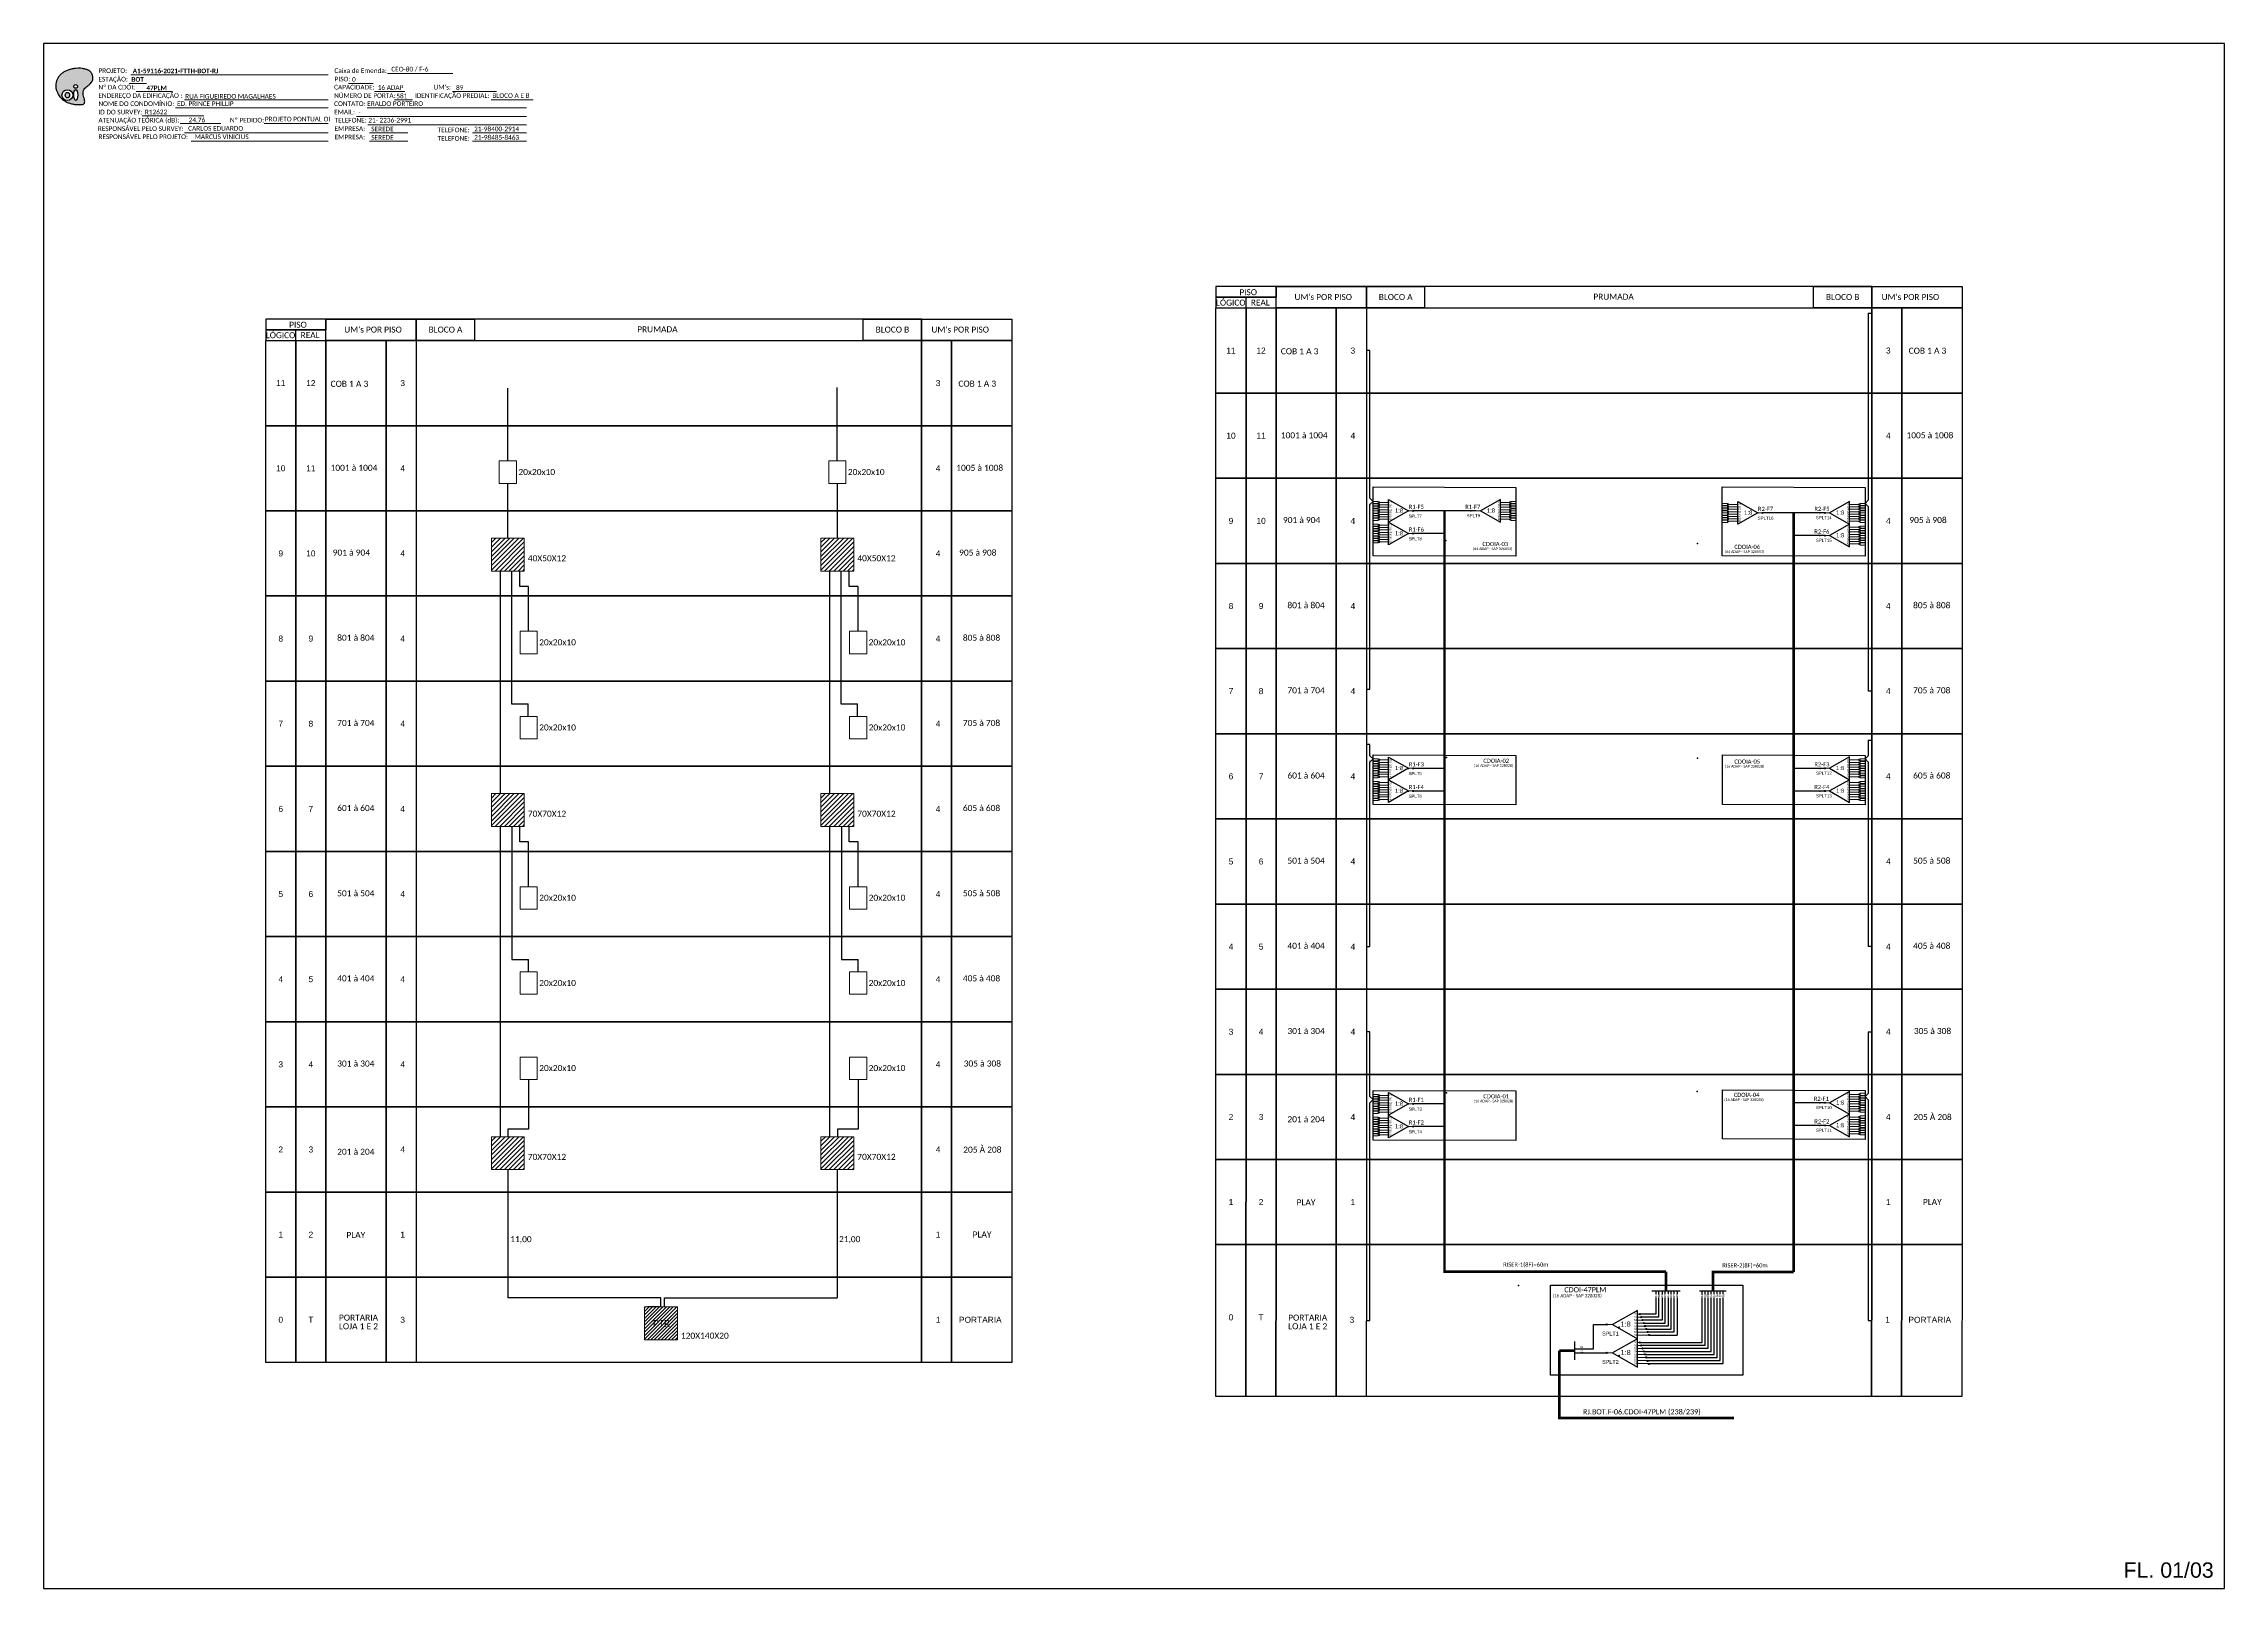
# Model space of a CAD drawing. Header units: inches. Extents: x 1396 to 4186, y -90 to 504.
# Drawn here: x 2406 to 3244, y -90 to 504 of the extents above; entities that cross this region are included whole.
import ezdxf
from ezdxf.enums import TextEntityAlignment as Align

# ---------------------------------------------------------------- set-up
doc = ezdxf.new("R2010")
doc.units = ezdxf.units.IN
doc.header["$MEASUREMENT"] = 0
doc.linetypes.add('ARILSUPP', pattern=[2.98, 1.42, -0.71, 0.14, -0.71])
doc.layers.add('LC1', color=3, linetype='Continuous')
doc.layers.add('Meio Fio', color=7, linetype='Continuous')
doc.styles.add('ARIAL', font='arial.ttf')
doc.styles.add('WMF-Calibri0', font='calibri.ttf')
doc.styles.add('WMF-Calibri1', font='calibrib.ttf')
doc.linetypes.add('RESERVA', pattern='A,0.5,-0.15,["RESERVA",Standard,S=0.18,R=0,X=0,Y=-0.1],-1.3', length=1.95)

# ---------------------------------------------------------------- blocks, each defined once
blk = doc.blocks.new('A$C415C251F')
at = {"color": 3}
blk.add_point((0, 0), dxfattribs=at)
blk = doc.blocks.new('LEG_CDOIA8_C-SPLT_ESQ')
at = {"color": 3, "extrusion": (0, 0, -1), "xscale": -1, "zscale": -1}
blk.add_blockref('A$C415C251F', (0, 0), dxfattribs=at)
at = {"color": 1, "style": 'WMF-Calibri0', "flags": 4}
blk.add_attdef('MODELO', text='', height=1.5, dxfattribs=at).set_placement((22.54, -4.54), align=Align.CENTER)
blk.add_attdef('CDO', (21.44, -2.61), '', height=2, dxfattribs=at)
at = {"style": 'ARIAL', "flags": 4}
blk.add_attdef('SPLITAGEM', text='', height=1.5, dxfattribs=at).set_placement((18.61, -12.59), align=Align.CENTER)
blk = doc.blocks.new('SPLITTER_')
blk.add_point((0, 0))
at = {"style": 'ARIAL', "flags": 4}
blk.add_attdef('SPLT', (0, -3.26), '', height=1.5, dxfattribs=at)
blk = doc.blocks.new('SPLT_1-8_SC-APC_ESQ')
at = {"color": 3, "lineweight": 0}
for points in [[(2.4, -3), (0, -3)], [(2.4, -4), (0, -4)], [(2.4, -4.2), (0, -4.2)], [(2.4, -5.2), (0, -5.2)], [(2.4, -5.3), (0, -5.3)], [(2.4, -6.3), (0, -6.3)], [(2.4, -6.5), (0, -6.5)], [(2.4, -7.5), (0, -7.5)], [(2.4, -7.6), (0, -7.6)], [(2.4, -8.6), (0, -8.6)], [(2.4, -8.8), (0, -8.8)], [(2.4, -9.8), (0, -9.8)], [(2.4, -9.9), (0, -9.9)], [(2.4, -3), (2.4, -4)], [(2.4, -4.2), (2.4, -5.2)], [(2.4, -5.3), (2.4, -6.3)], [(2.4, -6.5), (2.4, -7.5)], [(2.4, -7.6), (2.4, -8.6)], [(2.4, -8.8), (2.4, -9.8)], [(2.4, -9.9), (2.4, -10.9)], [(3, -3.5), (7.4, -3.5)], [(7.4, -4.7), (3, -4.7)], [(7.4, -5.8), (3, -5.8)], [(7.4, -7), (3, -7)], [(7.4, -8.1), (3, -8.1)], [(7.4, -9.3), (3, -9.3)], [(7.4, -10.4), (3, -10.4)], [(2.4, -10.9), (0, -10.9)], [(2.4, -11.1), (0, -11.1)], [(2.4, -12.1), (0, -12.1)], [(2.4, -11.1), (2.4, -12.1)], [(7.4, -11.6), (3, -11.6)]]:
    blk.add_lwpolyline(points, dxfattribs=at)
for points in [[(3, -3.2), (2.4, -3.2), (2.4, -3.8), (3, -3.8)], [(3, -4.4), (2.4, -4.4), (2.4, -5), (3, -5)], [(3, -5.5), (2.4, -5.5), (2.4, -6.1), (3, -6.1)], [(3, -6.7), (2.4, -6.7), (2.4, -7.3), (3, -7.3)], [(3, -7.8), (2.4, -7.8), (2.4, -8.4), (3, -8.4)], [(3, -9), (2.4, -9), (2.4, -9.6), (3, -9.6)], [(3, -10.1), (2.4, -10.1), (2.4, -10.7), (3, -10.7)], [(3, -11.3), (2.4, -11.3), (2.4, -11.9), (3, -11.9)]]:
    blk.add_lwpolyline(points, close=True, dxfattribs=at)
at = {"color": 1}
blk.add_lwpolyline([(7.4, -2.1), (17, -7.5), (7.4, -13), (7.4, -2.1)], dxfattribs=at)
at = {"color": 1, "lineweight": 0}
blk.add_lwpolyline([(17, -7.5), (19.3, -7.5)], dxfattribs=at)
at = {"color": 1, "style": 'ARIAL'}
for s, height, p in [('S2', 0.75, (7.6, -5)), ('S3', 0.75, (7.6, -6.2)), ('S4', 0.75, (7.6, -7.4)), ('S5', 0.75, (7.5, -8.6)), ('S6', 0.75, (7.6, -9.7)), ('S7', 0.75, (7.6, -10.8)), ('S1', 0.75, (7.7, -3.8)), ('1:8', 2, (10.5, -8.4)), ('S8', 0.75, (7.6, -11.9))]:
    blk.add_text(s, height=height, dxfattribs=at).set_placement(p)
blk = doc.blocks.new('SPLT_1-8_SC-APC')
at = {"color": 1, "lineweight": 0}
blk.add_lwpolyline([(-17, -7.5), (-19.3, -7.5)], dxfattribs=at)
at = {"color": 1}
blk.add_lwpolyline([(-7.4, -2.1), (-17, -7.5), (-7.4, -13), (-7.4, -2.1)], dxfattribs=at)
at = {"color": 3, "lineweight": 0}
for points in [[(-3, -3.5), (-7.4, -3.5)], [(-7.4, -4.7), (-3, -4.7)], [(-7.4, -5.8), (-3, -5.8)], [(-7.4, -7), (-3, -7)], [(-7.4, -8.1), (-3, -8.1)], [(-7.4, -9.3), (-3, -9.3)], [(-7.4, -10.4), (-3, -10.4)], [(-2.4, -3), (-2.4, -4)], [(-2.4, -3), (0, -3)], [(-2.4, -4), (0, -4)], [(-2.4, -4.2), (-2.4, -5.2)], [(-2.4, -4.2), (0, -4.2)], [(-2.4, -5.2), (0, -5.2)], [(-2.4, -5.3), (-2.4, -6.3)], [(-2.4, -5.3), (0, -5.3)], [(-2.4, -6.3), (0, -6.3)], [(-2.4, -6.5), (-2.4, -7.5)], [(-2.4, -6.5), (0, -6.5)], [(-2.4, -7.5), (0, -7.5)], [(-2.4, -7.6), (-2.4, -8.6)], [(-2.4, -7.6), (0, -7.6)], [(-2.4, -8.6), (0, -8.6)], [(-2.4, -8.8), (-2.4, -9.8)], [(-2.4, -8.8), (0, -8.8)], [(-2.4, -9.8), (0, -9.8)], [(-2.4, -9.9), (-2.4, -10.9)], [(-2.4, -9.9), (0, -9.9)], [(-7.4, -11.6), (-3, -11.6)], [(-2.4, -10.9), (0, -10.9)], [(-2.4, -11.1), (-2.4, -12.1)], [(-2.4, -11.1), (0, -11.1)], [(-2.4, -12.1), (0, -12.1)]]:
    blk.add_lwpolyline(points, dxfattribs=at)
for points in [[(-3, -3.2), (-2.4, -3.2), (-2.4, -3.8), (-3, -3.8)], [(-3, -4.4), (-2.4, -4.4), (-2.4, -5), (-3, -5)], [(-3, -5.5), (-2.4, -5.5), (-2.4, -6.1), (-3, -6.1)], [(-3, -6.7), (-2.4, -6.7), (-2.4, -7.3), (-3, -7.3)], [(-3, -7.8), (-2.4, -7.8), (-2.4, -8.4), (-3, -8.4)], [(-3, -9), (-2.4, -9), (-2.4, -9.6), (-3, -9.6)], [(-3, -10.1), (-2.4, -10.1), (-2.4, -10.7), (-3, -10.7)], [(-3, -11.3), (-2.4, -11.3), (-2.4, -11.9), (-3, -11.9)]]:
    blk.add_lwpolyline(points, close=True, dxfattribs=at)
at = {"color": 1, "style": 'ARIAL'}
for s, height, p in [('1:8', 2, (-13.9, -8.4)), ('S1', 0.75, (-8.7, -3.8)), ('S2', 0.75, (-8.7, -5)), ('S3', 0.75, (-8.7, -6.2)), ('S4', 0.75, (-8.7, -7.4)), ('S5', 0.75, (-8.7, -8.6)), ('S6', 0.75, (-8.7, -9.7)), ('S7', 0.75, (-8.7, -10.8)), ('S8', 0.75, (-8.7, -11.9))]:
    blk.add_text(s, height=height, dxfattribs=at).set_placement(p)
blk = doc.blocks.new('OI')
h = blk.add_hatch(color=40)
edge = h.paths.add_edge_path()
edge.add_spline(control_points=[(4.35, -0.67), (3.92, -0.99), (3.26, -1.5), (2.81, -2.59), (2.9, -3.5), (3.06, -4.27), (3.31, -4.85), (3.37, -5.39), (3.4, -5.88), (3.2, -6.4), (2.54, -6.61), (1.65, -6.63), (0.55, -6.67), (-0.56, -6.42), (-1.61, -6.14), (-2.77, -5.61), (-3.92, -4.77), (-4.89, -3.7), (-5.34, -2.65), (-5.6, -1.94), (-5.85, -0.96), (-5.71, 0.47), (-5.1, 2.02), (-4.14, 3.02), (-3.3, 3.61), (-2.37, 4.16), (-1.36, 4.44), (-0.56, 4.7), (0.79, 4.85), (2.24, 4.97), (3.79, 4.57), (4.67, 4.21), (5.44, 3.65), (5.76, 2.99), (6.03, 2.21), (6.01, 1.46), (5.72, 0.64), (5.31, 0.08), (4.88, -0.38), (4.51, -0.55), (4.35, -0.67)], knot_values=[0, 0, 0, 0, 1.60434, 2.417191, 3.427595, 4.282808, 4.776746, 5.304182, 5.888771, 6.258406, 6.858137, 7.79129, 8.986195, 10.124242, 11.187857, 12.242908, 13.953784, 15.414161, 16.515391, 17.349188, 17.675853, 19.552021, 21.515531, 22.568638, 23.63245, 24.621084, 25.782718, 26.745347, 27.142653, 29.870543, 31.004649, 31.921532, 32.709589, 33.801391, 34.042471, 35.192333, 35.971461, 36.628871, 37.254359, 37.836911, 37.836911, 37.836911, 37.836911], degree=3, periodic=0)
h.paths.add_polyline_path([(1.13, -0.87, -1), (-0.04, -0.87, -1)], flags=16)
edge = h.paths.add_edge_path(flags=16)
edge.add_ellipse((0.56, -3.59), major_axis=(-0.02, 1.71), ratio=0.361305, start_angle=0, end_angle=360)
h.paths.add_polyline_path([(-0.36, -3.62, -1), (-3.8, -3.62, -1)], flags=16)
edge = h.paths.add_edge_path(flags=0)
edge.add_ellipse((-2.08, -3.62), major_axis=(0, 0.885), ratio=0.758294, start_angle=0, end_angle=360)
at = {"color": 40}
for centre, radius in [((-2.08, -3.62), 1.72), ((0.54, -0.87), 0.587)]:
    blk.add_circle(centre, radius, dxfattribs=at)
blk.add_ellipse((-2.08, -3.62), major_axis=(0, 0.885), ratio=0.758294, start_param=-3.141592653589792, end_param=3.141592653589792, dxfattribs=at)
blk.add_ellipse((0.56, -3.59), major_axis=(-0.02, 1.71), ratio=0.361305, dxfattribs=at)
at = {"color": 40, "start_tangent": (-0.800898, -0.598801), "end_tangent": (-0.800898, -0.598801)}
blk.add_spline([(4.35, -0.67), (3.2, -1.78), (2.9, -2.54), (2.92, -3.55), (3.12, -4.38), (3.28, -4.85), (3.37, -5.37), (3.35, -5.95), (3.2, -6.29), (2.66, -6.55), (1.73, -6.63), (0.54, -6.62), (-0.58, -6.41), (-1.6, -6.11), (-2.56, -5.67), (-3.95, -4.67), (-4.89, -3.56), (-5.37, -2.56), (-5.64, -1.78), (-5.72, -1.46), (-5.63, 0.42), (-4.84, 2.22), (-4.13, 2.99), (-3.27, 3.62), (-2.4, 4.09), (-1.3, 4.47), (-0.37, 4.72), (0.02, 4.77), (2.75, 4.8), (3.85, 4.53), (4.69, 4.16), (5.31, 3.68), (5.85, 2.73), (5.93, 2.5), (5.94, 1.35), (5.67, 0.62), (5.29, 0.08), (4.84, -0.36), (4.35, -0.67)], degree=3, dxfattribs=at)

msp = doc.modelspace()

# ---------------------------------------------------------------- hatches: boundary and pattern name
h = msp.add_hatch(color=3)
h.dxf.hatch_style = 1
edge = h.paths.add_edge_path()
edge.add_arc((2932.28, 324.27), 0.205, 0, 360)
h = msp.add_hatch(color=3)
h.dxf.hatch_style = 1
edge = h.paths.add_edge_path()
edge.add_arc((3066.56, 323.49), 0.205, 0, 360)
h = msp.add_hatch(color=3)
h.dxf.hatch_style = 1
edge = h.paths.add_edge_path()
edge.add_arc((3090.62, 323.49), 0.205, 0, 360)
h = msp.add_hatch()
h.set_pattern_fill('ANSI31', color=1, scale=10, style=0)
h.set_pattern_definition([(45, (336.5864, 45.4022), (-0.8838835, 0.8838835), [])])
h.paths.add_polyline_path([(2577.85, 301.13), (2590.49, 301.13), (2590.49, 313.78), (2577.85, 313.78)])
h = msp.add_hatch()
h.set_pattern_fill('ANSI31', color=1, scale=10, style=0)
h.set_pattern_definition([(45, (463.2727, 45.4022), (-0.8838835, 0.8838835), [])])
h.paths.add_polyline_path([(2704.54, 301.13), (2717.18, 301.13), (2717.18, 313.78), (2704.54, 313.78)])
h = msp.add_hatch(color=3)
h.dxf.hatch_style = 1
edge = h.paths.add_edge_path()
edge.add_arc((2932.28, 315.55), 0.205, 0, 360)
h = msp.add_hatch(color=3)
h.dxf.hatch_style = 1
edge = h.paths.add_edge_path()
edge.add_arc((3090.62, 314.77), 0.205, 0, 360)
h = msp.add_hatch(color=3)
h.dxf.hatch_style = 1
edge = h.paths.add_edge_path()
edge.add_arc((2932.28, 225.25), 0.205, 0, 360)
h = msp.add_hatch(color=3)
h.dxf.hatch_style = 1
edge = h.paths.add_edge_path()
edge.add_arc((3090.62, 225.26), 0.205, 0, 360)
h = msp.add_hatch()
h.set_pattern_fill('ANSI31', color=1, scale=10, style=0)
h.set_pattern_definition([(45, (336.5864, -52.829), (-0.8838835, 0.8838835), [])])
h.paths.add_polyline_path([(2577.85, 202.9), (2590.49, 202.9), (2590.49, 215.55), (2577.85, 215.55)])
h = msp.add_hatch()
h.set_pattern_fill('ANSI31', color=1, scale=10, style=0)
h.set_pattern_definition([(45, (463.2727, -52.829), (-0.8838835, 0.8838835), [])])
h.paths.add_polyline_path([(2704.54, 202.9), (2717.18, 202.9), (2717.18, 215.55), (2704.54, 215.55)])
h = msp.add_hatch(color=3)
h.dxf.hatch_style = 1
edge = h.paths.add_edge_path()
edge.add_arc((2932.28, 216.53), 0.205, 0, 360)
h = msp.add_hatch(color=3)
h.dxf.hatch_style = 1
edge = h.paths.add_edge_path()
edge.add_arc((3090.62, 216.54), 0.205, 0, 360)
h = msp.add_hatch(color=3)
h.dxf.hatch_style = 1
edge = h.paths.add_edge_path()
edge.add_arc((2932.28, 96.25), 0.205, 0, 360)
h = msp.add_hatch(color=3)
h.dxf.hatch_style = 1
edge = h.paths.add_edge_path()
edge.add_arc((3090.62, 96.66), 0.205, 0, 360)
h = msp.add_hatch(color=3)
h.dxf.hatch_style = 1
edge = h.paths.add_edge_path()
edge.add_arc((2932.28, 87.53), 0.205, 0, 360)
h = msp.add_hatch(color=3)
h.dxf.hatch_style = 1
edge = h.paths.add_edge_path()
edge.add_arc((3090.62, 87.94), 0.205, 0, 360)
h = msp.add_hatch()
h.set_pattern_fill('ANSI31', color=1, scale=10, style=0)
h.set_pattern_definition([(45, (336.5864, -184.7857), (-0.8838835, 0.8838835), [])])
h.paths.add_polyline_path([(2577.85, 70.94), (2590.49, 70.94), (2590.49, 83.59), (2577.85, 83.59)])
h = msp.add_hatch()
h.set_pattern_fill('ANSI31', color=1, scale=10, style=0)
h.set_pattern_definition([(45, (463.2727, -184.7857), (-0.8838835, 0.8838835), [])])
h.paths.add_polyline_path([(2704.54, 70.94), (2717.18, 70.94), (2717.18, 83.59), (2704.54, 83.59)])
h = msp.add_hatch()
h.set_pattern_fill('ANSI31', color=1, scale=7.526522, style=0)
h.set_pattern_definition([(45, (2413.8678, -308.8915), (-0.6652568, 0.6652568), [])])
h.paths.add_polyline_path([(2649.36, 18.16), (2636.72, 18.16), (2636.72, 5.51), (2649.36, 5.51)])
h.paths.add_polyline_path([(2639.28, 9.78), (2647.24, 9.78), (2647.24, 13.85), (2639.28, 13.85)], flags=24)
h = msp.add_hatch(color=3)
h.dxf.hatch_style = 1
edge = h.paths.add_edge_path()
edge.add_arc((3006.68, 11.39), 0.242, 0, 360)
h = msp.add_hatch(color=3)
h.dxf.hatch_style = 1
edge = h.paths.add_edge_path()
edge.add_arc((3019.45, 15.42), 0.242, 0, 360)
h = msp.add_hatch(color=3)
h.dxf.hatch_style = 1
edge = h.paths.add_edge_path()
edge.add_arc((3019.95, 14.27), 0.242, 0, 360)
h = msp.add_hatch(color=3)
h.dxf.hatch_style = 1
edge = h.paths.add_edge_path()
edge.add_arc((3020.45, 13.12), 0.242, 0, 360)
h = msp.add_hatch(color=3)
h.dxf.hatch_style = 1
edge = h.paths.add_edge_path()
edge.add_arc((3020.95, 11.97), 0.242, 0, 360)
h = msp.add_hatch(color=3)
h.dxf.hatch_style = 1
edge = h.paths.add_edge_path()
edge.add_arc((3021.45, 10.81), 0.242, 0, 360)
h = msp.add_hatch(color=3)
h.dxf.hatch_style = 1
edge = h.paths.add_edge_path()
edge.add_arc((3021.95, 9.66), 0.242, 0, 360)
h = msp.add_hatch(color=3)
h.dxf.hatch_style = 1
edge = h.paths.add_edge_path()
edge.add_arc((3022.45, 8.51), 0.242, 0, 360)
h = msp.add_hatch(color=3)
h.dxf.hatch_style = 1
edge = h.paths.add_edge_path()
edge.add_arc((3006.68, 0.49), 0.242, 0, 360)
h = msp.add_hatch(color=3)
h.dxf.hatch_style = 1
edge = h.paths.add_edge_path()
edge.add_arc((3019.45, 4.53), 0.242, 0, 360)
h = msp.add_hatch(color=3)
h.dxf.hatch_style = 1
edge = h.paths.add_edge_path()
edge.add_arc((3019.95, 3.37), 0.242, 0, 360)
h = msp.add_hatch(color=3)
h.dxf.hatch_style = 1
edge = h.paths.add_edge_path()
edge.add_arc((3020.45, 2.22), 0.242, 0, 360)
h = msp.add_hatch(color=3)
h.dxf.hatch_style = 1
edge = h.paths.add_edge_path()
edge.add_arc((3020.95, 1.07), 0.242, 0, 360)
h = msp.add_hatch(color=3)
h.dxf.hatch_style = 1
edge = h.paths.add_edge_path()
edge.add_arc((3021.45, -0.08), 0.242, 0, 360)
h = msp.add_hatch(color=3)
h.dxf.hatch_style = 1
edge = h.paths.add_edge_path()
edge.add_arc((3022.95, 7.35), 0.242, 0, 360)
h = msp.add_hatch(color=3)
h.dxf.hatch_style = 1
edge = h.paths.add_edge_path()
edge.add_arc((3021.95, -1.24), 0.242, 0, 360)
h = msp.add_hatch(color=3)
h.dxf.hatch_style = 1
edge = h.paths.add_edge_path()
edge.add_arc((3022.48, -2.63), 0.242, 0, 360)
h = msp.add_hatch(color=3)
h.dxf.hatch_style = 1
edge = h.paths.add_edge_path()
edge.add_arc((3022.98, -3.78), 0.242, 0, 360)

# ---------------------------------------------------------------- linework, layer by layer
at = {"color": 5}
for p, q in [((2944.31, 324.27), (2932.28, 324.27)), ((2956.33, 324.27), (2944.31, 324.27)), ((2944.31, 315.55), (2932.28, 315.55)), ((2944.31, 225.25), (2932.28, 225.25)), ((2944.31, 216.53), (2932.28, 216.53)), ((2944.31, 96.25), (2932.28, 96.25)), ((2944.31, 87.53), (2932.28, 87.53))]:
    msp.add_line(p, q, dxfattribs=at)
at = {"color": 6}
for p, q in [((3078.59, 323.49), (3066.56, 323.49)), ((3090.62, 323.49), (3078.59, 323.49)), ((3090.62, 314.77), (3078.59, 314.77)), ((3090.62, 225.26), (3078.59, 225.26)), ((3090.62, 216.54), (3078.59, 216.54)), ((3090.62, 96.66), (3078.59, 96.66)), ((3090.62, 87.94), (3078.59, 87.94))]:
    msp.add_line(p, q, dxfattribs=at)
msp.add_line((2642.46, 18.16), (2637.92, 18.16))
for points in [[(2405.64, -90.07), (3244.21, -90.07), (3244.21, 503.93), (2405.64, 503.93), (2405.64, -90.07)], [(2868, 402.28), (2868, 406.39)], [(2879.58, 402.28), (3108.6, 402.28), (3108.6, 410.51), (2879.58, 410.51), (2879.58, 410.51), (2879.58, 406.39)], [(3108.58, 402.28), (3108.58, 410.51)], [(2514.19, 389.76), (2743.22, 389.76), (2743.22, 397.99), (2514.19, 397.99), (2514.19, 397.99), (2514.19, 393.88)], [(2743.2, 389.76), (2743.2, 397.99)], [(2502.62, 389.76), (2502.62, 393.88)]]:
    msp.add_lwpolyline(points)
at = {"color": 7, "lineweight": 0}
for points in [[(2438.6, 488.61), (2445.15, 488.61)], [(2439.12, 491.89), (2515.09, 491.89)], [(2522.89, 488.65), (2532.37, 488.65)], [(2537.93, 492.38), (2563.06, 492.38)], [(2441.26, 485.54), (2455.2, 485.54)], [(2456.42, 479.19), (2515.09, 479.19)], [(2459.83, 482.31), (2515.09, 482.31)], [(2530.05, 479.19), (2591.28, 479.19)], [(2532.93, 485.54), (2544.55, 485.54)], [(2540.52, 482.31), (2547.46, 482.31)], [(2562.88, 485.54), (2579.73, 485.54)], [(2577.69, 482.31), (2593.87, 482.31)], [(2443.58, 476.13), (2467.21, 476.13)], [(2458.12, 473.16), (2473.79, 473.16)], [(2459.83, 469.61), (2515.09, 469.61)], [(2490.45, 473.17), (2514.94, 473.17)], [(2490.95, 473.17), (2515.1, 473.17)], [(2526.01, 475.96), (2591.28, 475.96)], [(2530.3, 472.72), (2591.28, 472.72)], [(2530.9, 469.61), (2545.7, 469.61)], [(2570.51, 469.61), (2591.28, 469.61)], [(2462.32, 466.37), (2515.09, 466.37)], [(2530.9, 466.37), (2545.7, 466.37)], [(2570.51, 466.37), (2591.28, 466.37)], [(3019.45, 15.42), (3018.58, 15.42)], [(3018.58, 14.27), (3019.95, 14.27)], [(3018.58, 13.12), (3020.45, 13.12)], [(3018.58, 11.97), (3020.95, 11.97)], [(3018.58, 10.81), (3021.45, 10.81)], [(3018.58, 9.66), (3021.95, 9.66)], [(3018.58, 8.51), (3022.45, 8.51)], [(3018.58, 7.35), (3022.95, 7.35)], [(3019.45, 4.53), (3018.58, 4.53)], [(3018.58, 3.37), (3019.95, 3.37)], [(3018.58, 2.22), (3020.45, 2.22)], [(3018.58, 1.07), (3020.95, 1.07)], [(3018.58, -0.08), (3021.45, -0.08)], [(3018.58, -1.24), (3021.95, -1.24)], [(3018.58, -2.39), (3022.45, -2.39)], [(3018.58, -3.54), (3022.95, -3.54)]]:
    msp.add_lwpolyline(points, dxfattribs=at)
at = {"color": 0}
for points in [[(2856.43, 406.39), (2879.58, 406.39), (2879.58, 410.51), (2856.43, 410.51)], [(2856.43, 402.28), (2879.58, 402.28), (2879.58, 406.39), (2856.43, 406.39)], [(2491.05, 393.88), (2514.19, 393.88), (2514.19, 397.99), (2491.05, 397.99)], [(2491.05, 389.76), (2514.19, 389.76), (2514.19, 393.88), (2491.05, 393.88)]]:
    msp.add_lwpolyline(points, close=True, dxfattribs=at)
for points in [[(2914.29, 410.51), (2936.69, 410.51), (2936.69, 402.28), (2914.29, 402.28)], [(3086.2, 410.51), (3108.6, 410.51), (3108.6, 402.28), (3086.2, 402.28)], [(3108.6, 410.51), (3143.32, 410.51), (3143.32, 402.28), (3108.6, 402.28)], [(2548.91, 397.99), (2571.31, 397.99), (2571.31, 389.76), (2548.91, 389.76)], [(2720.82, 397.99), (2743.22, 397.99), (2743.22, 389.76), (2720.82, 389.76)], [(2743.22, 397.99), (2777.93, 397.99), (2777.93, 389.76), (2743.22, 389.76)], [(2856.43, 402.28), (2868, 402.28), (2868, 369.54), (2856.43, 369.54)], [(2868, 402.28), (2879.58, 402.28), (2879.58, 369.54), (2868, 369.54)], [(2879.58, 402.28), (3108.6, 402.28), (3108.6, 369.54), (2879.58, 369.54)], [(2879.58, 402.28), (2902.72, 402.28), (2902.72, 369.54), (2879.58, 369.54)], [(2902.72, 402.28), (2914.29, 402.28), (2914.29, 369.54), (2902.72, 369.54)], [(3108.6, 402.28), (3120.17, 402.28), (3120.17, 369.54), (3108.6, 369.54)], [(3120.17, 402.28), (3143.32, 402.28), (3143.32, 369.54), (3120.17, 369.54)], [(2491.05, 389.76), (2502.62, 389.76), (2502.62, 357.02), (2491.05, 357.02)], [(2502.62, 389.76), (2514.19, 389.76), (2514.19, 357.02), (2502.62, 357.02)], [(2514.19, 389.76), (2743.22, 389.76), (2743.22, 357.02), (2514.19, 357.02)], [(2514.19, 389.76), (2537.34, 389.76), (2537.34, 357.02), (2514.19, 357.02)], [(2537.34, 389.76), (2548.91, 389.76), (2548.91, 357.02), (2537.34, 357.02)], [(2743.22, 389.76), (2754.79, 389.76), (2754.79, 357.02), (2743.22, 357.02)], [(2754.79, 389.76), (2777.93, 389.76), (2777.93, 357.02), (2754.79, 357.02)], [(2856.43, 369.54), (2868, 369.54), (2868, 336.79), (2856.43, 336.79)], [(2868, 369.54), (2879.58, 369.54), (2879.58, 336.79), (2868, 336.79)], [(2879.58, 369.54), (3108.6, 369.54), (3108.6, 336.79), (2879.58, 336.79)], [(2879.58, 369.54), (2902.72, 369.54), (2902.72, 336.79), (2879.58, 336.79)], [(2902.72, 369.54), (2914.29, 369.54), (2914.29, 336.79), (2902.72, 336.79)], [(3108.6, 369.54), (3120.17, 369.54), (3120.17, 336.79), (3108.6, 336.79)], [(3120.17, 369.54), (3143.32, 369.54), (3143.32, 336.79), (3120.17, 336.79)], [(2491.05, 357.02), (2502.62, 357.02), (2502.62, 324.28), (2491.05, 324.28)], [(2502.62, 357.02), (2514.19, 357.02), (2514.19, 324.28), (2502.62, 324.28)], [(2514.19, 357.02), (2743.22, 357.02), (2743.22, 324.28), (2514.19, 324.28)], [(2514.19, 357.02), (2537.34, 357.02), (2537.34, 324.28), (2514.19, 324.28)], [(2537.34, 357.02), (2548.91, 357.02), (2548.91, 324.28), (2537.34, 324.28)], [(2743.22, 357.02), (2754.79, 357.02), (2754.79, 324.28), (2743.22, 324.28)], [(2754.79, 357.02), (2777.93, 357.02), (2777.93, 324.28), (2754.79, 324.28)], [(2856.43, 336.79), (2868, 336.79), (2868, 304.05), (2856.43, 304.05)], [(2868, 336.79), (2879.58, 336.79), (2879.58, 304.05), (2868, 304.05)], [(2879.58, 336.79), (3108.6, 336.79), (3108.6, 304.05), (2879.58, 304.05)], [(2879.58, 336.79), (2902.72, 336.79), (2902.72, 304.05), (2879.58, 304.05)], [(2902.72, 336.79), (2914.29, 336.79), (2914.29, 304.05), (2902.72, 304.05)], [(3108.6, 336.79), (3120.17, 336.79), (3120.17, 304.05), (3108.6, 304.05)], [(3120.17, 336.79), (3143.32, 336.79), (3143.32, 304.05), (3120.17, 304.05)], [(2491.05, 324.28), (2502.62, 324.28), (2502.62, 291.53), (2491.05, 291.53)], [(2502.62, 324.28), (2514.19, 324.28), (2514.19, 291.53), (2502.62, 291.53)], [(2514.19, 324.28), (2743.22, 324.28), (2743.22, 291.53), (2514.19, 291.53)], [(2514.19, 324.28), (2537.34, 324.28), (2537.34, 291.53), (2514.19, 291.53)], [(2537.34, 324.28), (2548.91, 324.28), (2548.91, 291.53), (2537.34, 291.53)], [(2743.22, 324.28), (2754.79, 324.28), (2754.79, 291.53), (2743.22, 291.53)], [(2754.79, 324.28), (2777.93, 324.28), (2777.93, 291.53), (2754.79, 291.53)], [(2856.43, 304.05), (2868, 304.05), (2868, 271.31), (2856.43, 271.31)], [(2868, 304.05), (2879.58, 304.05), (2879.58, 271.31), (2868, 271.31)], [(2879.58, 304.05), (3108.6, 304.05), (3108.6, 271.31), (2879.58, 271.31)], [(2879.58, 304.05), (2902.72, 304.05), (2902.72, 271.31), (2879.58, 271.31)], [(2902.72, 304.05), (2914.29, 304.05), (2914.29, 271.31), (2902.72, 271.31)], [(3108.6, 304.05), (3120.17, 304.05), (3120.17, 271.31), (3108.6, 271.31)], [(3120.17, 304.05), (3143.32, 304.05), (3143.32, 271.31), (3120.17, 271.31)], [(2491.05, 291.53), (2502.62, 291.53), (2502.62, 258.79), (2491.05, 258.79)], [(2502.62, 291.53), (2514.19, 291.53), (2514.19, 258.79), (2502.62, 258.79)], [(2514.19, 291.53), (2743.22, 291.53), (2743.22, 258.79), (2514.19, 258.79)], [(2514.19, 291.53), (2537.34, 291.53), (2537.34, 258.79), (2514.19, 258.79)], [(2537.34, 291.53), (2548.91, 291.53), (2548.91, 258.79), (2537.34, 258.79)], [(2743.22, 291.53), (2754.79, 291.53), (2754.79, 258.79), (2743.22, 258.79)], [(2754.79, 291.53), (2777.93, 291.53), (2777.93, 258.79), (2754.79, 258.79)], [(2856.43, 271.31), (2868, 271.31), (2868, 238.56), (2856.43, 238.56)], [(2868, 271.31), (2879.58, 271.31), (2879.58, 238.56), (2868, 238.56)], [(2879.58, 271.31), (3108.6, 271.31), (3108.6, 238.56), (2879.58, 238.56)], [(2879.58, 271.31), (2902.72, 271.31), (2902.72, 238.56), (2879.58, 238.56)], [(2902.72, 271.31), (2914.29, 271.31), (2914.29, 238.56), (2902.72, 238.56)], [(3108.6, 271.31), (3120.17, 271.31), (3120.17, 238.56), (3108.6, 238.56)], [(3120.17, 271.31), (3143.32, 271.31), (3143.32, 238.56), (3120.17, 238.56)], [(2491.05, 258.79), (2502.62, 258.79), (2502.62, 226.04), (2491.05, 226.04)], [(2502.62, 258.79), (2514.19, 258.79), (2514.19, 226.04), (2502.62, 226.04)], [(2514.19, 258.79), (2743.22, 258.79), (2743.22, 226.04), (2514.19, 226.04)], [(2514.19, 258.79), (2537.34, 258.79), (2537.34, 226.04), (2514.19, 226.04)], [(2537.34, 258.79), (2548.91, 258.79), (2548.91, 226.04), (2537.34, 226.04)], [(2743.22, 258.79), (2754.79, 258.79), (2754.79, 226.04), (2743.22, 226.04)], [(2754.79, 258.79), (2777.93, 258.79), (2777.93, 226.04), (2754.79, 226.04)], [(2856.43, 238.56), (2868, 238.56), (2868, 205.82), (2856.43, 205.82)], [(2868, 238.56), (2879.58, 238.56), (2879.58, 205.82), (2868, 205.82)], [(2879.58, 238.56), (3108.6, 238.56), (3108.6, 205.82), (2879.58, 205.82)], [(2879.58, 238.56), (2902.72, 238.56), (2902.72, 205.82), (2879.58, 205.82)], [(2902.72, 238.56), (2914.29, 238.56), (2914.29, 205.82), (2902.72, 205.82)], [(3108.6, 238.56), (3120.17, 238.56), (3120.17, 205.82), (3108.6, 205.82)], [(3120.17, 238.56), (3143.32, 238.56), (3143.32, 205.82), (3120.17, 205.82)], [(2491.05, 226.04), (2502.62, 226.04), (2502.62, 193.3), (2491.05, 193.3)], [(2502.62, 226.04), (2514.19, 226.04), (2514.19, 193.3), (2502.62, 193.3)], [(2514.19, 226.04), (2743.22, 226.04), (2743.22, 193.3), (2514.19, 193.3)], [(2514.19, 226.04), (2537.34, 226.04), (2537.34, 193.3), (2514.19, 193.3)], [(2537.34, 226.04), (2548.91, 226.04), (2548.91, 193.3), (2537.34, 193.3)], [(2743.22, 226.04), (2754.79, 226.04), (2754.79, 193.3), (2743.22, 193.3)], [(2754.79, 226.04), (2777.93, 226.04), (2777.93, 193.3), (2754.79, 193.3)], [(2856.43, 205.82), (2868, 205.82), (2868, 173.08), (2856.43, 173.08)], [(2868, 205.82), (2879.58, 205.82), (2879.58, 173.08), (2868, 173.08)], [(2879.58, 205.82), (3108.6, 205.82), (3108.6, 173.08), (2879.58, 173.08)], [(2879.58, 205.82), (2902.72, 205.82), (2902.72, 173.08), (2879.58, 173.08)], [(2902.72, 205.82), (2914.29, 205.82), (2914.29, 173.08), (2902.72, 173.08)], [(3108.6, 205.82), (3120.17, 205.82), (3120.17, 173.08), (3108.6, 173.08)], [(3120.17, 205.82), (3143.32, 205.82), (3143.32, 173.08), (3120.17, 173.08)], [(2491.05, 193.3), (2502.62, 193.3), (2502.62, 160.56), (2491.05, 160.56)], [(2502.62, 193.3), (2514.19, 193.3), (2514.19, 160.56), (2502.62, 160.56)], [(2514.19, 193.3), (2743.22, 193.3), (2743.22, 160.56), (2514.19, 160.56)], [(2514.19, 193.3), (2537.34, 193.3), (2537.34, 160.56), (2514.19, 160.56)], [(2537.34, 193.3), (2548.91, 193.3), (2548.91, 160.56), (2537.34, 160.56)], [(2743.22, 193.3), (2754.79, 193.3), (2754.79, 160.56), (2743.22, 160.56)], [(2754.79, 193.3), (2777.93, 193.3), (2777.93, 160.56), (2754.79, 160.56)], [(2856.43, 173.08), (2868, 173.08), (2868, 140.33), (2856.43, 140.33)], [(2868, 173.08), (2879.58, 173.08), (2879.58, 140.33), (2868, 140.33)], [(2879.58, 173.08), (3108.6, 173.08), (3108.6, 140.33), (2879.58, 140.33)], [(2879.58, 173.08), (2902.72, 173.08), (2902.72, 140.33), (2879.58, 140.33)], [(2902.72, 173.08), (2914.29, 173.08), (2914.29, 140.33), (2902.72, 140.33)], [(3108.6, 173.08), (3120.17, 173.08), (3120.17, 140.33), (3108.6, 140.33)], [(3120.17, 173.08), (3143.32, 173.08), (3143.32, 140.33), (3120.17, 140.33)], [(2491.05, 160.56), (2502.62, 160.56), (2502.62, 127.81), (2491.05, 127.81)], [(2502.62, 160.56), (2514.19, 160.56), (2514.19, 127.81), (2502.62, 127.81)], [(2514.19, 160.56), (2743.22, 160.56), (2743.22, 127.81), (2514.19, 127.81)], [(2514.19, 160.56), (2537.34, 160.56), (2537.34, 127.81), (2514.19, 127.81)], [(2537.34, 160.56), (2548.91, 160.56), (2548.91, 127.81), (2537.34, 127.81)], [(2743.22, 160.56), (2754.79, 160.56), (2754.79, 127.81), (2743.22, 127.81)], [(2754.79, 160.56), (2777.93, 160.56), (2777.93, 127.81), (2754.79, 127.81)], [(2856.43, 140.33), (2868, 140.33), (2868, 107.59), (2856.43, 107.59)], [(2868, 140.33), (2879.58, 140.33), (2879.58, 107.59), (2868, 107.59)], [(2879.58, 140.33), (3108.6, 140.33), (3108.6, 107.59), (2879.58, 107.59)], [(2879.58, 140.33), (2902.72, 140.33), (2902.72, 107.59), (2879.58, 107.59)], [(2902.72, 140.33), (2914.29, 140.33), (2914.29, 107.59), (2902.72, 107.59)], [(3108.6, 140.33), (3120.17, 140.33), (3120.17, 107.59), (3108.6, 107.59)], [(3120.17, 140.33), (3143.32, 140.33), (3143.32, 107.59), (3120.17, 107.59)], [(2491.05, 127.81), (2502.62, 127.81), (2502.62, 95.07), (2491.05, 95.07)], [(2502.62, 127.81), (2514.19, 127.81), (2514.19, 95.07), (2502.62, 95.07)], [(2514.19, 127.81), (2743.22, 127.81), (2743.22, 95.07), (2514.19, 95.07)], [(2514.19, 127.81), (2537.34, 127.81), (2537.34, 95.07), (2514.19, 95.07)], [(2537.34, 127.81), (2548.91, 127.81), (2548.91, 95.07), (2537.34, 95.07)], [(2743.22, 127.81), (2754.79, 127.81), (2754.79, 95.07), (2743.22, 95.07)], [(2754.79, 127.81), (2777.93, 127.81), (2777.93, 95.07), (2754.79, 95.07)], [(2856.43, 107.59), (2868, 107.59), (2868, 74.84), (2856.43, 74.84)], [(2868, 107.59), (2879.58, 107.59), (2879.58, 74.84), (2868, 74.84)], [(2879.58, 107.59), (3108.6, 107.59), (3108.6, 74.84), (2879.58, 74.84)], [(2879.58, 107.59), (2902.72, 107.59), (2902.72, 74.84), (2879.58, 74.84)], [(2902.72, 107.59), (2914.29, 107.59), (2914.29, 74.84), (2902.72, 74.84)], [(3108.6, 107.59), (3120.17, 107.59), (3120.17, 74.84), (3108.6, 74.84)], [(3120.17, 107.59), (3143.32, 107.59), (3143.32, 74.84), (3120.17, 74.84)], [(2491.05, 95.07), (2502.62, 95.07), (2502.62, 62.33), (2491.05, 62.33)], [(2502.62, 95.07), (2514.19, 95.07), (2514.19, 62.33), (2502.62, 62.33)], [(2514.19, 95.07), (2743.22, 95.07), (2743.22, 62.33), (2514.19, 62.33)], [(2514.19, 95.07), (2537.34, 95.07), (2537.34, 62.33), (2514.19, 62.33)], [(2537.34, 95.07), (2548.91, 95.07), (2548.91, 62.33), (2537.34, 62.33)], [(2743.22, 95.07), (2754.79, 95.07), (2754.79, 62.33), (2743.22, 62.33)], [(2754.79, 95.07), (2777.93, 95.07), (2777.93, 62.33), (2754.79, 62.33)], [(2856.43, 74.84), (2868, 74.84), (2867.9, 42.1), (2856.43, 42.1)], [(2868, 74.84), (2879.58, 74.84), (2879.58, 42.1), (2867.9, 42.1)], [(2879.58, 74.84), (3108.6, 74.84), (3108.6, 42.1), (2879.58, 42.1)], [(2879.58, 74.84), (2902.72, 74.84), (2902.72, 42.1), (2879.58, 42.1)], [(2902.72, 74.84), (2914.29, 74.84), (2914.29, 42.1), (2902.72, 42.1)], [(3108.6, 74.84), (3120.17, 74.84), (3120.17, 42.1), (3108.6, 42.1)], [(3120.17, 74.84), (3143.32, 74.84), (3143.32, 42.1), (3120.17, 42.1)], [(2491.05, 62.33), (2502.62, 62.33), (2502.62, 29.58), (2491.05, 29.58)], [(2502.62, 62.33), (2514.19, 62.33), (2514.19, 29.58), (2502.62, 29.58)], [(2514.19, 62.33), (2743.22, 62.33), (2743.22, 29.58), (2514.19, 29.58)], [(2514.19, 62.33), (2537.34, 62.33), (2537.34, 29.58), (2514.19, 29.58)], [(2537.34, 62.33), (2548.91, 62.33), (2548.91, 29.58), (2537.34, 29.58)], [(2743.22, 62.33), (2754.79, 62.33), (2754.79, 29.58), (2743.22, 29.58)], [(2754.79, 62.33), (2777.93, 62.33), (2777.93, 29.58), (2754.79, 29.58)], [(2879.58, 42.1), (3108.6, 42.1), (3108.5, -16.27), (2879.47, -16.27)], [(2879.58, 42.1), (2902.72, 42.1), (2902.62, -16.27), (2879.47, -16.27)], [(2902.72, 42.1), (2914.29, 42.1), (2914.19, -16.27), (2902.62, -16.27)], [(3108.6, 42.1), (3120.17, 42.1), (3120.07, -16.27), (3108.5, -16.27)], [(3120.17, 42.1), (3143.32, 42.1), (3143.22, -16.27), (3120.07, -16.27)], [(2491.05, 29.58), (2502.62, 29.58), (2502.62, -3.16), (2491.05, -3.16)], [(2502.62, 29.58), (2514.19, 29.58), (2514.19, -3.16), (2502.62, -3.16)], [(2514.19, 29.58), (2743.22, 29.58), (2743.22, -3.16), (2514.19, -3.16)], [(2514.19, 29.58), (2537.34, 29.58), (2537.34, -3.16), (2514.19, -3.16)], [(2537.34, 29.58), (2548.91, 29.58), (2548.91, -3.16), (2537.34, -3.16)], [(2743.22, 29.58), (2754.79, 29.58), (2754.79, -3.16), (2743.22, -3.16)], [(2754.79, 29.58), (2777.93, 29.58), (2777.93, -3.16), (2754.79, -3.16)]]:
    msp.add_lwpolyline(points, close=True)
at = {"color": 3}
for points in [[(3107.28, 400.24), (3108.6, 400.24)], [(3107.28, 400.24), (3107.28, 396.1)], [(3107.28, 396.1), (3107.28, 328.32)], [(2915.63, 385.91), (2915.63, 385.91), (2914.29, 385.91)], [(2915.61, 329.1), (2915.63, 385.91)], [(2584.15, 343.44), (2584.15, 371.41)], [(2710.84, 343.44), (2710.84, 371.71)], [(2584.17, 313.78), (2584.17, 334.82)], [(2710.86, 313.78), (2710.86, 334.82)], [(2915.61, 326.67), (2916.87, 327.89), (2915.6, 329.12)], [(3107.28, 328.32), (3106.02, 327.11), (3107.28, 325.91), (3107.28, 325.91)], [(2915.62, 293.94), (2915.61, 326.67)], [(3107.28, 325.91), (3107.28, 320.42)], [(3107.28, 320.42), (3107.28, 293.16)], [(2581.32, 215.54), (2581.32, 301.13)], [(2585.53, 301.13), (2585.53, 250.03), (2591.96, 250.03)], [(2592.15, 277.95), (2592.15, 295.17), (2588.76, 295.17), (2588.76, 301.13)], [(2708.01, 215.54), (2708.01, 301.13)], [(2712.22, 301.13), (2712.22, 250.03), (2718.64, 250.03)], [(2718.84, 277.95), (2718.84, 295.17), (2715.45, 295.17), (2715.45, 301.13)], [(2914.29, 255.72), (2915.61, 255.72), (2915.62, 293.94)], [(3107.28, 293.16), (3107.28, 254.94)], [(3108.6, 254.94), (3107.28, 254.94)], [(2591.96, 245.21), (2591.96, 250.03)], [(2718.64, 245.21), (2718.64, 250.03)], [(3107.28, 236.15), (3108.6, 236.15)], [(3107.28, 236.15), (3107.28, 230.09)], [(2915.63, 234.38), (2915.63, 234.38), (2914.29, 234.37)], [(2915.61, 230.09), (2915.63, 234.38)], [(2915.62, 227.67), (2916.87, 228.87), (2915.61, 230.09)], [(2915.61, 228.08), (2915.61, 228.09)], [(2915.62, 197.34), (2915.61, 227.66)], [(3107.28, 230.09), (3106.02, 228.88), (3107.28, 227.68), (3107.28, 227.68)], [(3107.28, 227.68), (3107.28, 197.34)], [(2581.32, 83.59), (2581.32, 202.9)], [(2585.72, 202.9), (2585.72, 151.8), (2592.15, 151.8)], [(2592.15, 179.72), (2592.15, 196.94), (2588.75, 196.94), (2588.75, 202.9)], [(2708.01, 83.59), (2708.01, 202.9)], [(2712.41, 202.9), (2712.41, 151.8), (2718.83, 151.8)], [(2718.83, 179.72), (2718.83, 196.94), (2715.44, 196.94), (2715.44, 202.9)], [(2914.29, 156.7), (2915.61, 156.7), (2915.62, 197.34)], [(3107.28, 197.34), (3107.28, 156.7)], [(2592.15, 146.98), (2592.15, 151.8)], [(2718.83, 146.98), (2718.83, 151.8)], [(3108.6, 156.7), (3107.28, 156.7)], [(2915.63, 103.4), (2915.62, 123.96), (2914.29, 123.96)], [(3107.28, 123.96), (3108.6, 123.96)], [(3107.28, 123.96), (3107.28, 100.26)], [(2915.62, 99.11), (2915.61, 114.48)], [(2592.15, 105.61), (2592.15, 86.54), (2584.17, 86.54), (2584.17, 83.59)], [(2718.83, 105.61), (2718.83, 86.54), (2710.86, 86.54), (2710.86, 83.59)], [(2915.62, 99.11), (2915.63, 103.4)], [(2914.24, 12.92), (2915.56, 12.92), (2915.62, 96.69)], [(2915.62, 96.69), (2916.87, 97.9), (2915.6, 99.13)], [(3107.28, 100.26), (3106.02, 99.06), (3107.28, 97.85), (3107.28, 97.85)], [(3107.28, 97.85), (3107.28, 67.52)], [(2584.17, 70.94), (2584.17, 21.64)], [(2710.8, 70.94), (2710.8, 21.63)], [(3107.28, 67.52), (3107.23, 12.92)], [(2643.04, 18.16), (2643.04, 21.64), (2584.17, 21.64)], [(2644.37, 18.16), (2644.37, 21.63), (2710.8, 21.63)], [(3001.6, 11.39), (3006.68, 11.39), (3006.68, 11.39)], [(3001.6, 2.09), (3001.6, 11.39)], [(3107.23, 12.92), (3108.55, 12.92)], [(2994.35, 2.09), (3001.6, 2.09)]]:
    msp.add_lwpolyline(points, dxfattribs=at)
at = {"color": 0, "lineweight": 0}
for points in [[(2580.84, 343.44), (2587.46, 343.44), (2587.46, 334.82), (2580.84, 334.82)], [(2707.52, 343.44), (2714.15, 343.44), (2714.15, 334.82), (2707.52, 334.82)], [(2588.84, 277.95), (2595.46, 277.95), (2595.46, 269.33), (2588.84, 269.33)], [(2715.52, 277.95), (2722.15, 277.95), (2722.15, 269.33), (2715.52, 269.33)], [(2588.84, 245.21), (2595.46, 245.21), (2595.46, 236.59), (2588.84, 236.59)], [(2715.52, 245.21), (2722.15, 245.21), (2722.15, 236.59), (2715.52, 236.59)], [(2588.84, 179.72), (2595.46, 179.72), (2595.46, 171.1), (2588.84, 171.1)], [(2715.52, 179.72), (2722.15, 179.72), (2722.15, 171.1), (2715.52, 171.1)], [(2588.84, 146.98), (2595.46, 146.98), (2595.46, 138.36), (2588.84, 138.36)], [(2715.52, 146.98), (2722.15, 146.98), (2722.15, 138.36), (2715.52, 138.36)], [(2588.84, 114.23), (2595.46, 114.23), (2595.46, 105.61), (2588.84, 105.61)], [(2715.52, 114.23), (2722.15, 114.23), (2722.15, 105.61), (2715.52, 105.61)]]:
    msp.add_lwpolyline(points, close=True, dxfattribs=at)
at = {"color": 1}
for points in [[(2916.87, 333.46), (2971.77, 333.31), (2971.77, 306.85), (2916.87, 307.01)], [(3051.12, 333.46), (3106.02, 333.31), (3106.02, 306.85), (3051.12, 307.01)], [(2916.87, 230.39), (2971.77, 230.24), (2971.77, 211.18), (2916.87, 211.33)], [(3051.16, 230.4), (3106.05, 230.25), (3106.05, 211.19), (3051.16, 211.34)], [(2916.87, 101.39), (2971.77, 101.23), (2971.77, 82.18), (2916.87, 82.33)], [(3051.16, 101.58), (3106.05, 101.43), (3106.05, 82.59), (3051.16, 82.75)], [(2985.08, 26.47), (3059.06, 26.47), (3059.06, -8.11), (2985.08, -8.11)]]:
    msp.add_lwpolyline(points, close=True, dxfattribs=at)
at = {"color": 5, "const_width": 1}
for points in [[(2944.31, 324.27), (2944.31, 31.72), (3029.5, 31.72)], [(3029.5, 24.33), (3029.5, 31.72)]]:
    msp.add_lwpolyline(points, dxfattribs=at)
at = {"color": 6, "const_width": 1}
for points in [[(3078.59, 31.64), (3078.59, 323.49)], [(3047.53, 24.33), (3047.53, 31.64), (3078.59, 31.64)]]:
    msp.add_lwpolyline(points, dxfattribs=at)
at = {"color": 1, "lineweight": 0}
for points in [[(2577.85, 313.78), (2590.49, 313.78), (2590.49, 301.13), (2577.85, 301.13)], [(2704.54, 313.78), (2717.18, 313.78), (2717.18, 301.13), (2704.54, 301.13)], [(2577.85, 215.55), (2590.49, 215.55), (2590.49, 202.9), (2577.85, 202.9)], [(2704.54, 215.55), (2717.18, 215.55), (2717.18, 202.9), (2704.54, 202.9)], [(2577.85, 83.59), (2590.49, 83.59), (2590.49, 70.94), (2577.85, 70.94)], [(2704.54, 83.59), (2717.18, 83.59), (2717.18, 70.94), (2704.54, 70.94)], [(2636.72, 18.16), (2649.36, 18.16), (2649.36, 5.51), (2636.72, 5.51)]]:
    msp.add_lwpolyline(points, close=True, dxfattribs=at)
at = {"color": 1}
for points in [[(3018.58, 16.84), (3008.91, 11.39), (3018.58, 5.94), (3018.58, 16.84)], [(2994.35, 4.85), (2994.35, -2.18)], [(3018.58, 5.94), (3008.91, 0.49), (3018.58, -4.96), (3018.58, 5.94)]]:
    msp.add_lwpolyline(points, dxfattribs=at)
at = {"color": 6}
for points in [[(3021.95, -1.24), (3049.22, -1.24), (3049.22, 21.51)], [(3022.45, -2.39), (3050.38, -2.39), (3050.38, 21.51)], [(3042.4, 24.33), (3052.67, 24.33)], [(3043.36, 23.07), (3043.36, 24.33)], [(3043.36, 4.53), (3043.36, 21.75)], [(3044.52, 23.07), (3044.52, 24.33)], [(3044.52, 3.37), (3044.52, 21.75)], [(3045.67, 23.07), (3045.67, 24.33)], [(3045.67, 2.22), (3045.67, 21.75)], [(3046.88, 23.2), (3046.88, 24.33)], [(3046.88, 1.07), (3046.88, 21.75)], [(3048.04, 23.2), (3048.04, 24.33)], [(3048.04, -0.08), (3048.04, 21.75)], [(3049.2, 23.21), (3049.2, 24.33)], [(3050.35, 23.2), (3050.35, 24.33)], [(3019.45, 4.53), (3043.36, 4.53)], [(3044.52, 3.37), (3019.95, 3.37)], [(3045.67, 2.22), (3020.45, 2.22)], [(3020.95, 1.07), (3046.88, 1.07)], [(3021.45, -0.08), (3048.04, -0.08)]]:
    msp.add_lwpolyline(points, dxfattribs=at)
at = {"color": 8, "linetype": 'RESERVA', "ltscale": 4}
for points in [[(3022.95, -3.54), (3051.54, -3.54), (3051.54, 21.75)], [(3033.77, 24.33), (3033.77, 23.21)], [(3033.77, 21.75), (3033.77, 7.36)], [(3051.54, 23.21), (3051.54, 24.09)], [(3022.99, 7.36), (3033.77, 7.36)]]:
    msp.add_lwpolyline(points, dxfattribs=at)
at = {"color": 5}
for points in [[(3024.07, 24.33), (3034.93, 24.33)], [(3025.62, 24.33), (3025.62, 23.2)], [(3025.62, 21.75), (3025.62, 15.43)], [(3026.78, 23.07), (3026.78, 24.33)], [(3026.78, 14.28), (3026.78, 21.75)], [(3027.99, 24.33), (3027.99, 23.07)], [(3027.99, 21.75), (3027.99, 13.12)], [(3029.15, 23.2), (3029.15, 24.33)], [(3029.15, 11.97), (3029.15, 21.75)], [(3030.3, 24.33), (3030.3, 23.2)], [(3030.3, 21.75), (3030.3, 10.82)], [(3031.46, 23.21), (3031.46, 24.33)], [(3031.46, 9.67), (3031.46, 21.75)], [(3032.62, 23.21), (3032.62, 24.33)], [(3032.62, 8.51), (3032.62, 21.83)], [(3025.62, 15.43), (3019.49, 15.43)], [(3026.78, 14.28), (3019.99, 14.28)], [(3027.99, 13.12), (3020.49, 13.12)], [(3020.99, 11.97), (3029.15, 11.97)], [(3030.3, 10.82), (3021.49, 10.82)], [(3021.99, 9.67), (3031.46, 9.67)], [(3032.62, 8.51), (3022.49, 8.51)]]:
    msp.add_lwpolyline(points, dxfattribs=at)
at = {"color": 1, "lineweight": 0}
for points in [[(3008.91, 11.39), (3006.68, 11.39)], [(3008.91, 0.49), (3006.68, 0.49)]]:
    msp.add_lwpolyline(points, dxfattribs=at)
at = {"color": 5}
for points in [[(3030.77, 11.05), (3030.77, 11.05)], [(3038.42, 2.46), (3038.42, 2.46)]]:
    msp.add_lwpolyline(points, close=True, dxfattribs=at)
at = {"color": 1, "const_width": 1}
for points in [[(2988.48, 1.32), (2994.35, 1.32)], [(2988.48, 1.32), (2988.48, -24.54), (3055.6, -24.54)]]:
    msp.add_lwpolyline(points, dxfattribs=at)
at = {"color": 2}
msp.add_lwpolyline([(2994.35, 0.49), (3006.68, 0.49)], dxfattribs=at)
at = {"color": 3}
for centre, radius in [((2932.28, 324.27), 0.205), ((3066.56, 323.49), 0.205), ((3090.62, 323.49), 0.205), ((2932.28, 315.55), 0.205), ((3090.62, 314.77), 0.205), ((2932.28, 225.25), 0.205), ((3090.62, 225.26), 0.205), ((2932.28, 216.53), 0.205), ((3090.62, 216.54), 0.205), ((2932.28, 96.25), 0.205), ((3090.62, 96.66), 0.205), ((2932.28, 87.53), 0.205), ((3090.62, 87.94), 0.205), ((3006.68, 11.39), 0.242), ((3019.45, 15.42), 0.242), ((3019.95, 14.27), 0.242), ((3020.45, 13.12), 0.242), ((3020.95, 11.97), 0.242), ((3021.45, 10.81), 0.242), ((3021.95, 9.66), 0.242), ((3022.45, 8.51), 0.242), ((3006.68, 0.49), 0.242), ((3019.45, 4.53), 0.242), ((3019.95, 3.37), 0.242), ((3020.45, 2.22), 0.242), ((3020.95, 1.07), 0.242), ((3021.45, -0.08), 0.242), ((3022.95, 7.35), 0.242), ((3021.95, -1.24), 0.242), ((3022.48, -2.63), 0.242), ((3022.98, -3.78), 0.242)]:
    msp.add_circle(centre, radius, dxfattribs=at)
at = {"layer": 'Meio Fio', "color": 0}
for points in [[(2879.58, 410.51), (2914.29, 410.51), (2914.29, 402.28), (2879.58, 402.28)], [(2514.19, 397.99), (2548.91, 397.99), (2548.91, 389.76), (2514.19, 389.76)], [(2856.43, 42.1), (2867.9, 42.1), (2867.9, -16.27), (2856.43, -16.27)], [(2867.9, 42.1), (2879.58, 42.1), (2879.47, -16.27), (2867.9, -16.27)]]:
    msp.add_lwpolyline(points, close=True, dxfattribs=at)

# ---------------------------------------------------------------- block references
at = {"color": 7, "xscale": 1.213923925196705, "yscale": 1.21392392515554, "zscale": 1.213923925163967, "rotation": 0.153289602326381}
msp.add_blockref('OI', (2417.31, 488.52), dxfattribs=at)
at = {"xscale": 0.8000000000465661, "yscale": 0.7999999999883585, "zscale": 0.8}
for p in [(2916.87, 330.3), (3051.16, 329.53), (2916.87, 321.59), (2916.87, 231.29), (2916.87, 222.57), (2916.87, 102.28), (2916.87, 93.57)]:
    msp.add_blockref('SPLT_1-8_SC-APC_ESQ', p, dxfattribs=at)
at = {"color": 3, "xscale": 0.8000000000465661, "yscale": 0.7999999999883585, "zscale": 0.8}
for p in [(2971.74, 330.3), (3106.02, 329.53), (3106.02, 320.81), (3106.02, 231.3), (3106.02, 222.58), (3106.02, 102.7), (3106.02, 93.98)]:
    msp.add_blockref('SPLT_1-8_SC-APC', p, dxfattribs=at)
ref = msp.add_blockref('SPLITTER_', (2930.5, 324.27), dxfattribs=dict(xscale=0.8000000000465661, yscale=0.7999999999883585, zscale=0.8))
ref.add_attrib('SPLT', 'SPLT7', (2930.5, 321.66), dxfattribs={"height": 1.2, "style": 'ARIAL'})
ref = msp.add_blockref('SPLITTER_', (2954.43, 324.27), dxfattribs=dict(xscale=0.8000000000465661, yscale=0.7999999999883585, zscale=0.8))
ref.add_attrib('SPLT', 'SPLT9', (2952.88, 321.83), dxfattribs={"height": 1.2, "style": 'ARIAL'})
ref = msp.add_blockref('SPLITTER_', (3064.78, 323.49), dxfattribs=dict(xscale=0.8000000000465661, yscale=0.7999999999883585, zscale=0.8))
ref.add_attrib('SPLT', 'SPLT16', (3064.78, 320.88), dxfattribs={"height": 1.2, "style": 'ARIAL'})
ref = msp.add_blockref('SPLITTER_', (3088.71, 323.49), dxfattribs=dict(xscale=0.8000000000465661, yscale=0.7999999999883585, zscale=0.8))
ref.add_attrib('SPLT', 'SPLT14', (3087.16, 321.05), dxfattribs={"height": 1.2, "style": 'ARIAL'})
ref = msp.add_blockref('SPLITTER_', (2930.5, 315.55), dxfattribs=dict(xscale=0.8000000000465661, yscale=0.7999999999883585, zscale=0.8))
ref.add_attrib('SPLT', 'SPLT8', (2930.5, 312.94), dxfattribs={"height": 1.2, "style": 'ARIAL'})
at = {"color": 3}
ref = msp.add_blockref('LEG_CDOIA8_C-SPLT_ESQ', (2944.8, 312.81), dxfattribs=dict(at, xscale=0.8000000000465661, yscale=0.7999999999883585, zscale=0.8))
ref.add_attrib('CDO', 'CDOIA-03', (2958.91, 310.72), dxfattribs={"color": 1, "height": 1.6, "style": 'WMF-Calibri0'})
ref.add_attrib('MODELO', '(64 ADAP - SAP 326053)', dxfattribs={"color": 1, "height": 1, "style": 'WMF-Calibri0'}).set_placement((2962.83, 309.18), align=Align.CENTER)
ref = msp.add_blockref('LEG_CDOIA8_C-SPLT_ESQ', (3041.67, 311.73), dxfattribs=dict(at, xscale=0.8000000000465661, yscale=0.7999999999883585, zscale=0.8))
ref.add_attrib('CDO', 'CDOIA-06', (3055.78, 309.64), dxfattribs={"color": 1, "height": 1.6, "style": 'WMF-Calibri0'})
ref.add_attrib('MODELO', '(64 ADAP - SAP 326053)', dxfattribs={"color": 1, "height": 1, "style": 'WMF-Calibri0'}).set_placement((3059.71, 308.1), align=Align.CENTER)
ref = msp.add_blockref('SPLITTER_', (3088.71, 314.77), dxfattribs=dict(xscale=0.8000000000465661, yscale=0.7999999999883585, zscale=0.8))
ref.add_attrib('SPLT', 'SPLT15', (3087.16, 312.33), dxfattribs={"height": 1.2, "style": 'ARIAL'})
ref = msp.add_blockref('LEG_CDOIA8_C-SPLT_ESQ', (2945.15, 229.46), dxfattribs=dict(at, xscale=0.8000000000465661, yscale=0.7999999999883585, zscale=0.8))
ref.add_attrib('CDO', 'CDOIA-02', (2959.26, 227.37), dxfattribs={"color": 1, "height": 1.6, "style": 'WMF-Calibri0'})
ref.add_attrib('MODELO', '(16 ADAP - SAP 328028)', dxfattribs={"color": 1, "height": 1, "style": 'WMF-Calibri0'}).set_placement((2963.19, 225.83), align=Align.CENTER)
ref = msp.add_blockref('LEG_CDOIA8_C-SPLT_ESQ', (3041.67, 229.14), dxfattribs=dict(at, xscale=0.8000000000465661, yscale=0.7999999999883585, zscale=0.8))
ref.add_attrib('CDO', 'CDOIA-05', (3055.78, 227.05), dxfattribs={"color": 1, "height": 1.6, "style": 'WMF-Calibri0'})
ref.add_attrib('MODELO', '(16 ADAP - SAP 328028)', dxfattribs={"color": 1, "height": 1, "style": 'WMF-Calibri0'}).set_placement((3059.71, 225.51), align=Align.CENTER)
ref = msp.add_blockref('SPLITTER_', (2930.5, 225.25), dxfattribs=dict(xscale=0.8000000000465661, yscale=0.7999999999883585, zscale=0.8))
ref.add_attrib('SPLT', 'SPLT5', (2930.5, 222.64), dxfattribs={"height": 1.2, "style": 'ARIAL'})
ref = msp.add_blockref('SPLITTER_', (3088.71, 225.26), dxfattribs=dict(xscale=0.8000000000465661, yscale=0.7999999999883585, zscale=0.8))
ref.add_attrib('SPLT', 'SPLT12', (3087.16, 222.82), dxfattribs={"height": 1.2, "style": 'ARIAL'})
ref = msp.add_blockref('SPLITTER_', (2930.5, 216.53), dxfattribs=dict(xscale=0.8000000000465661, yscale=0.7999999999883585, zscale=0.8))
ref.add_attrib('SPLT', 'SPLT6', (2930.5, 213.92), dxfattribs={"height": 1.2, "style": 'ARIAL'})
ref = msp.add_blockref('SPLITTER_', (3088.71, 216.54), dxfattribs=dict(xscale=0.8000000000465661, yscale=0.7999999999883585, zscale=0.8))
ref.add_attrib('SPLT', 'SPLT13', (3087.16, 214.1), dxfattribs={"height": 1.2, "style": 'ARIAL'})
ref = msp.add_blockref('LEG_CDOIA8_C-SPLT_ESQ', (3041.44, 100.99), dxfattribs=dict(at, xscale=0.8000000000465661, yscale=0.7999999999883585, zscale=0.8))
ref.add_attrib('CDO', 'CDOIA-04', (3055.55, 98.9), dxfattribs={"color": 1, "height": 1.6, "style": 'WMF-Calibri0'})
ref.add_attrib('MODELO', '(16 ADAP - SAP 328028)', dxfattribs={"color": 1, "height": 1, "style": 'WMF-Calibri0'}).set_placement((3059.48, 97.36), align=Align.CENTER)
ref = msp.add_blockref('SPLITTER_', (2930.5, 96.25), dxfattribs=dict(xscale=0.8000000000465661, yscale=0.7999999999883585, zscale=0.8))
ref.add_attrib('SPLT', 'SPLT3', (2930.5, 93.64), dxfattribs={"height": 1.2, "style": 'ARIAL'})
ref = msp.add_blockref('LEG_CDOIA8_C-SPLT_ESQ', (2945.15, 100.44), dxfattribs=dict(at, xscale=0.8000000000465661, yscale=0.7999999999883585, zscale=0.8))
ref.add_attrib('CDO', 'CDOIA-01', (2959.26, 98.35), dxfattribs={"color": 1, "height": 1.6, "style": 'WMF-Calibri0'})
ref.add_attrib('MODELO', '(16 ADAP - SAP 328028)', dxfattribs={"color": 1, "height": 1, "style": 'WMF-Calibri0'}).set_placement((2963.19, 96.81), align=Align.CENTER)
ref = msp.add_blockref('SPLITTER_', (3088.71, 96.66), dxfattribs=dict(xscale=0.8000000000465661, yscale=0.7999999999883585, zscale=0.8))
ref.add_attrib('SPLT', 'SPLT10', (3087.16, 94.22), dxfattribs={"height": 1.2, "style": 'ARIAL'})
ref = msp.add_blockref('SPLITTER_', (2930.5, 87.53), dxfattribs=dict(xscale=0.8000000000465661, yscale=0.7999999999883585, zscale=0.8))
ref.add_attrib('SPLT', 'SPLT4', (2930.5, 84.92), dxfattribs={"height": 1.2, "style": 'ARIAL'})
ref = msp.add_blockref('SPLITTER_', (3088.71, 87.94), dxfattribs=dict(xscale=0.8000000000465661, yscale=0.7999999999883585, zscale=0.8))
ref.add_attrib('SPLT', 'SPLT11', (3087.16, 85.5), dxfattribs={"height": 1.2, "style": 'ARIAL'})
ref = msp.add_blockref('LEG_CDOIA8_C-SPLT_ESQ', (2972.77, 26.39), dxfattribs=at)
ref.add_attrib('CDO', 'CDOI-47PLM', (2990.4, 23.78), dxfattribs={"color": 1, "height": 2, "style": 'WMF-Calibri0'})
ref.add_attrib('MODELO', '(16 ADAP - SAP 328028)', dxfattribs={"color": 1, "height": 1.25, "style": 'WMF-Calibri0'}).set_placement((2995.31, 21.86), align=Align.CENTER)
ref = msp.add_blockref('SPLITTER_', (3011.46, 10.43), dxfattribs=dict(xscale=-1))
ref.add_attrib('SPLT', 'SPLT1', (3004.93, 7.17), dxfattribs={"height": 1.5, "style": 'ARIAL'})
ref = msp.add_blockref('SPLITTER_', (3011.46, -0.47), dxfattribs=dict(xscale=-1))
ref.add_attrib('SPLT', 'SPLT2', (3004.93, -3.73), dxfattribs={"height": 1.5, "style": 'ARIAL'})

# ---------------------------------------------------------------- texts
at = {"color": 7, "linetype": 'Continuous'}
for s, height, style, p in [('CEO-80 / F-6', 1.7927, 'WMF-Calibri0', (2539.33, 493.22)), ('BOT', 1.793, 'WMF-Calibri1', (2439.39, 489.26)), ('A1-59116-2021-FTTH-BOT-RJ', 1.7927, 'WMF-Calibri1', (2439.91, 492.54)), ('0', 1.79, 'WMF-Calibri0', (2524.24, 489.25)), ('RUA FIGUEIREDO MAGALHAES', 1.7927, 'WMF-Calibri0', (2460.1, 482.76)), ('581', 1.793, 'WMF-Calibri0', (2541.27, 482.9)), ('CARLOS EDUARDO', 1.7927, 'WMF-Calibri0', (2461.23, 470.45)), ('-', 1.79, 'WMF-Calibri0', (2526.71, 476.55)), ('SEREDE', 1.793, 'WMF-Calibri0', (2531.61, 470.21)), ('21-98400-2914', 1.7927, 'WMF-Calibri0', (2571.21, 470.23)), ('MARCUS VINICIUS', 1.7927, 'WMF-Calibri0', (2463.72, 467.21)), ('SEREDE', 1.793, 'WMF-Calibri0', (2531.61, 466.97)), ('21-98485-8463', 1.7927, 'WMF-Calibri0', (2571.21, 466.97))]:
    msp.add_text(s, height=height, dxfattribs=dict(at, style=style)).set_placement(p)
at = {"color": 7, "lineweight": 0, "style": 'WMF-Calibri0'}
for s, height, p in [('ESTAÇÃO:', 1.793, (2426.72, 489.36)), ('PROJETO:', 1.793, (2426.72, 492.64)), ('Nº DA CDOI:', 1.7927, (2426.72, 486.29)), ('CAPACIDADE:', 1.7927, (2517.36, 486.29)), ('Caixa de Emenda:', 1.7927, (2517.47, 492.64)), ('PISO:', 1.793, (2517.54, 489.4)), ("UM's:", 1.793, (2555.61, 486.29)), ('ENDEREÇO DA EDIFICAÇÃO :', 1.7927, (2426.72, 483.05)), ('NOME DO CONDOMÍNIO:', 1.7927, (2426.72, 479.94)), ('ID DO SURVEY:', 1.7927, (2426.72, 476.7)), ('ED. PRINCE PHILLIP', 1.7927, (2456.93, 479.94)), ('CONTATO: ERALDO PORTEIRO', 1.7927, (2517.36, 479.94)), ('NÚMERO DE PORTA:', 1.7927, (2517.36, 483.05)), ('EMAIL:', 1.793, (2517.36, 476.7)), ('IDENTIFICAÇÃO PREDIAL:', 1.7927, (2548.45, 483.05)), ('BLOCO A E B', 1.7927, (2578.19, 483.05)), ('RESPONSÁVEL PELO SURVEY:', 1.7927, (2426.47, 470.35)), ('ATENUAÇÃO TEÓRICA (dB):', 1.7927, (2426.72, 473.59)), ('Nº PEDIDO:', 1.793, (2477.3, 473.6)), ('TELEFONE: 21- 2236-2991', 1.7927, (2517.54, 473.59)), ('EMPRESA:', 1.793, (2517.54, 470.35)), ('TELEFONE:', 1.793, (2557.15, 469.85)), ('RESPONSÁVEL PELO PROJETO:', 1.7927, (2426.72, 467.24)), ('EMPRESA:', 1.793, (2517.54, 467.12)), ('TELEFONE:', 1.793, (2557.15, 466.61))]:
    msp.add_text(s, height=height, dxfattribs=at).set_placement(p)
at = {"color": 7, "linetype": 'Continuous', "style": 'WMF-Calibri1'}
msp.add_text('47PLM', height=1.793, dxfattribs=at).set_placement((2449.1, 486), align=Align.CENTER)
at = {"color": 0, "linetype": 'Continuous', "style": 'WMF-Calibri0'}
for s, p in [('16 ADAP', (2534.11, 486.16)), ('89', (2564.23, 486.14)), ('R12622 ', (2444.57, 476.74))]:
    msp.add_text(s, height=1.793, dxfattribs=at).set_placement(p)
at = {"color": 0, "lineweight": 0, "style": 'WMF-Calibri0'}
msp.add_text('24,76', height=1.793, dxfattribs=at).set_placement((2461.42, 473.68))
at = {"color": 7, "style": 'WMF-Calibri0'}
msp.add_text('PROJETO PONTUAL OI', height=1.7927, dxfattribs=at).set_placement((2490.72, 474.01))
at = {"color": 0, "style": 'WMF-Calibri0'}
for s, p in [('  LÓGICO', (2854.85, 403.18)), ('     PISO', (2861.39, 407.2)), ('    REAL', (2866.61, 403.23)), ("UM's POR PISO", (2886.62, 405.35)), ('BLOCO A', (2919.06, 405.35)), ('PRUMADA', (3001.58, 405.46)), ('BLOCO B', (3090.97, 405.35)), ("UM's POR PISO", (3112.41, 405.35)), ('     PISO', (2496.01, 394.68)), ("UM's POR PISO", (2521.24, 392.83)), ('BLOCO A', (2553.68, 392.83)), ('PRUMADA', (2633.9, 392.94)), ('BLOCO B', (2725.59, 392.83)), ("UM's POR PISO", (2747.03, 392.83)), ('  LÓGICO', (2489.47, 390.66)), ('    REAL', (2501.23, 390.71))]:
    msp.add_text(s, height=2.3, dxfattribs=at).set_placement(p)
at = {"style": 'WMF-Calibri0'}
for s, height, p in [('COB 1 A 3', 2.317, (2881.38, 384.48)), ('COB 1 A 3', 2.317, (3122.8, 384.68)), ('COB 1 A 3', 2.317, (2516, 371.96)), ('COB 1 A 3', 2.317, (2757.42, 372.03)), ('1001 à 1004', 2.317, (2881.38, 352.18)), ('1005 à 1008', 2.317, (3121.97, 352.18)), ('1001 à 1004', 2.317, (2515.99, 339.66)), ('20x20x10', 2.317, (2588.22, 338.05)), ('20x20x10', 2.317, (2714.91, 338.05)), ('1005 à 1008', 2.317, (2756.59, 339.66)), ('901 à 904', 2.317, (2882.2, 319.57)), ('905 à 908', 2.317, (3123.07, 319.57)), ('901 à 904', 2.317, (2516.82, 307.06)), ('40X50X12', 2.317, (2591.84, 304.89)), ('40X50X12', 2.317, (2718.53, 304.89)), ('905 à 908', 2.317, (2757.69, 307.06)), ('801 à 804', 2.317, (2883.92, 286.83)), ('805 à 808', 2.317, (3124.51, 286.83)), ('801 à 804', 2.317, (2518.53, 274.31)), ('805 à 808', 2.317, (2759.13, 274.31)), ('20x20x10', 2.317, (2596.22, 272.57)), ('20x20x10', 2.317, (2722.9, 272.57)), ('701 à 704', 2.317, (2883.92, 254.09)), ('705 à 708', 2.317, (3124.51, 254.09)), ('701 à 704', 2.317, (2518.53, 241.57)), ('705 à 708', 2.317, (2759.13, 241.57)), ('20x20x10', 2.317, (2596.22, 239.82)), ('20x20x10', 2.317, (2722.9, 239.82)), ('601 à 604', 2.317, (2883.92, 221.34)), ('605 à 608', 2.317, (3124.51, 221.34)), ('601 à 604', 2.317, (2518.53, 208.82)), ('605 à 608', 2.317, (2759.13, 208.82)), ('70X70X12', 2.317, (2591.84, 206.66)), ('70X70X12', 2.317, (2718.53, 206.66)), ('501 à 504', 2.317, (2883.92, 188.6)), ('505 à 508', 2.317, (3124.51, 188.6)), ('501 à 504', 2.317, (2518.53, 176.08)), ('20x20x10', 2.317, (2596.22, 174.34)), ('20x20x10', 2.317, (2722.9, 174.34)), ('505 à 508', 2.317, (2759.13, 176.08)), ('401 à 404', 2.317, (2883.92, 155.86)), ('405 à 408', 2.317, (3124.51, 155.86)), ('401 à 404', 2.317, (2518.53, 143.34)), ('20x20x10', 2.317, (2596.22, 141.59)), ('20x20x10', 2.317, (2722.9, 141.59)), ('405 à 408', 2.317, (2759.13, 143.34)), ('301 à 304', 2.317, (2883.92, 123.11)), ('305 à 308', 2.317, (3124.82, 123.11)), ('301 à 304', 2.317, (2518.53, 110.59)), ('20x20x10', 2.317, (2596.22, 108.85)), ('20x20x10', 2.317, (2722.9, 108.85)), ('305 à 308', 2.317, (2759.44, 110.59)), ('205 À 208', 2.317, (3124.65, 90.01)), ('201 à 204', 2.317, (2883.92, 89.17)), ('201 à 204', 2.317, (2518.53, 76.65)), ('70X70X12', 2.317, (2591.84, 74.71)), ('70X70X12', 2.317, (2718.53, 74.71)), ('205 À 208', 2.317, (2759.27, 77.49)), ('PLAY', 2.317, (2887.46, 57.21)), ('PLAY', 2.317, (3128.26, 57.37)), ('PLAY', 2.317, (2522.08, 44.69)), ('11,00', 2.317, (2585.08, 43.07)), ('21,00', 2.317, (2711.49, 43.07)), ('PLAY', 2.317, (2762.88, 44.85)), ('LOJA 1 E 2', 2.317, (2519.21, 9.56)), ('PORTARIA', 2.317, (2519.21, 12.89)), ('PTR', 2.711, (2639.96, 10.47)), ('LOJA 1 E 2', 2.317, (2884.22, 9.56)), ('PORTARIA', 2.317, (2884.22, 12.89)), ('120X140X20', 2.317, (2650.71, 5.93))]:
    msp.add_text(s, height=height, dxfattribs=at).set_placement(p)
at = {"color": 5, "style": 'WMF-Calibri0'}
for s, p in [('R1-F5', (2930.6, 325)), ('R1-F7', (2952.29, 325)), ('R1-F6', (2930.6, 316.29)), ('R1-F3', (2930.6, 225.99)), ('R1-F4', (2930.6, 217.27)), ('R1-F1', (2930.6, 96.98)), ('R1-F2', (2930.6, 88.27)), ('RISER-1(8F)=60m', (2966.86, 33.64))]:
    msp.add_text(s, height=1.6, dxfattribs=at).set_placement(p)
at = {"color": 6, "style": 'WMF-Calibri0'}
for s, p in [('R2-F7', (3064.88, 324.23)), ('R2-F5', (3086.57, 324.23)), ('R2-F6', (3086.54, 315.51)), ('R2-F3', (3086.57, 225.99)), ('R2-F4', (3086.54, 217.28)), ('R2-F1', (3086.36, 97.4)), ('R2-F2', (3086.54, 88.68)), ('RISER-2(8F)=60m', (3051.15, 33.33))]:
    msp.add_text(s, height=1.6, dxfattribs=at).set_placement(p)
at = {"style": 'ARIAL'}
for s, p in [('01', (3025.68, 22.49)), ('02', (3026.79, 22.49)), ('03', (3027.9, 22.49)), ('04', (3029.09, 22.49)), ('05', (3030.32, 22.49)), ('06', (3031.42, 22.49)), ('07', (3032.58, 22.49)), ('08', (3033.73, 22.49)), ('01', (3043.35, 22.49)), ('02', (3044.58, 22.49)), ('03', (3045.68, 22.49)), ('04', (3046.88, 22.49)), ('05', (3048.1, 22.49)), ('06', (3049.21, 22.49)), ('07', (3050.37, 22.49)), ('08', (3051.52, 22.49))]:
    msp.add_text(s, height=0.75, rotation=90, dxfattribs=at).set_placement(p, align=Align.MIDDLE_CENTER)
at = {"color": 1}
for s, height, style, p in [('1:8', 2, 'ARIAL', (3012.03, 10.54)), ('S1', 0.75, 'ARIAL', (3017.21, 15.15)), ('S2', 0.75, 'ARIAL', (3017.21, 13.97)), ('S3', 0.75, 'ARIAL', (3017.21, 12.76)), ('S4', 0.75, 'ARIAL', (3017.21, 11.58)), ('S5', 0.75, 'ARIAL', (3017.21, 10.37)), ('S6', 0.75, 'ARIAL', (3017.21, 9.25)), ('S7', 0.75, 'ARIAL', (3017.21, 8.15)), ('1:8', 2, 'ARIAL', (3012.03, -0.36)), ('S8', 0.75, 'ARIAL', (3017.21, 7.03)), ('S1', 0.75, 'ARIAL', (3017.21, 4.26)), ('S2', 0.75, 'ARIAL', (3017.21, 3.07)), ('S3', 0.75, 'ARIAL', (3017.21, 1.86)), ('S4', 0.75, 'ARIAL', (3017.21, 0.68)), ('S5', 0.75, 'ARIAL', (3017.21, -0.53)), ('S6', 0.75, 'ARIAL', (3017.21, -1.65)), ('S7', 0.75, 'ARIAL', (3017.21, -2.75)), ('S8', 0.75, 'ARIAL', (3017.21, -3.86)), ('RJ.BOT.F-06.CDOI-47PLM (238/239) ', 2, 'WMF-Calibri0', (2997.55, -23.17))]:
    msp.add_text(s, height=height, dxfattribs=dict(at, style=style)).set_placement(p)
at = {"style": 'ARIAL'}
for s, p in [('01', (2997.05, 2.74)), ('02', (2997.05, 1.12))]:
    msp.add_text(s, height=0.75, dxfattribs=at).set_placement(p, align=Align.MIDDLE_CENTER)
at = {"style": 'ARIAL', "flags": 12}
for tag, p in [('11', (2862.22, 385.91)), ('12', (2873.79, 385.91)), ('3', (2909.1, 385.91)), ('3', (3114.98, 385.91)), ('11', (2496.83, 373.39)), ('12', (2508.41, 373.39)), ('3', (2543.71, 373.39)), ('3', (2749.59, 373.39)), ('10', (2862.22, 353.17)), ('11', (2873.79, 353.17)), ('4', (2909.1, 353.17)), ('4', (3114.98, 353.17)), ('10', (2496.83, 340.65)), ('11', (2508.41, 340.65)), ('4', (2543.71, 340.65)), ('4', (2749.59, 340.65)), ('9', (2862.22, 320.42)), ('10', (2873.79, 320.42)), ('4', (2909.1, 320.42)), ('4', (3114.98, 320.42)), ('9', (2496.83, 307.9)), ('10', (2508.41, 307.9)), ('4', (2543.71, 307.9)), ('4', (2749.59, 307.9)), ('8', (2862.22, 287.68)), ('9', (2873.79, 287.68)), ('4', (2909.1, 287.68)), ('4', (3114.98, 287.68)), ('8', (2496.83, 275.16)), ('9', (2508.41, 275.16)), ('4', (2543.71, 275.16)), ('4', (2749.59, 275.16)), ('7', (2862.22, 254.94)), ('8', (2873.79, 254.94)), ('4', (2909.1, 254.94)), ('4', (3114.98, 254.94)), ('7', (2496.83, 242.42)), ('8', (2508.41, 242.42)), ('4', (2543.71, 242.42)), ('4', (2749.59, 242.42)), ('6', (2862.22, 222.19)), ('7', (2873.79, 222.19)), ('4', (2909.1, 222.19)), ('4', (3114.98, 222.19)), ('6', (2496.83, 209.67)), ('7', (2508.41, 209.67)), ('4', (2543.71, 209.67)), ('4', (2749.59, 209.67)), ('5', (2862.22, 189.45)), ('6', (2873.79, 189.45)), ('4', (2909.1, 189.45)), ('4', (3114.98, 189.45)), ('5', (2496.83, 176.93)), ('6', (2508.41, 176.93)), ('4', (2543.71, 176.93)), ('4', (2749.59, 176.93)), ('4', (2862.22, 156.7)), ('5', (2873.79, 156.7)), ('4', (2909.1, 156.7)), ('4', (3114.98, 156.7)), ('4', (2496.83, 144.18)), ('5', (2508.41, 144.18)), ('4', (2543.71, 144.18)), ('4', (2749.59, 144.18)), ('3', (2862.22, 123.96)), ('4', (2873.79, 123.96)), ('4', (2909.1, 123.96)), ('4', (3114.98, 123.96)), ('3', (2496.83, 111.44)), ('4', (2508.41, 111.44)), ('4', (2543.71, 111.44)), ('4', (2749.59, 111.44)), ('2', (2862.22, 91.22)), ('3', (2873.79, 91.22)), ('4', (2909.1, 91.22)), ('4', (3114.98, 91.22)), ('2', (2496.83, 78.7)), ('3', (2508.41, 78.7)), ('4', (2543.71, 78.7)), ('4', (2749.59, 78.7)), ('1', (2862.22, 58.47)), ('2', (2873.79, 58.47)), ('1', (2909.1, 58.47)), ('1', (3114.98, 58.47)), ('1', (2496.83, 45.95)), ('2', (2508.41, 45.95)), ('1', (2543.71, 45.95)), ('1', (2749.59, 45.95)), ('0', (2496.83, 13.21)), ('T', (2508.41, 13.21)), ('3', (2543.71, 13.21)), ('1', (2749.59, 13.21)), ('PORTARIA', (2765.83, 13.21)), ('0', (2862.22, 14.17)), ('T', (2873.79, 14.17)), ('3', (2908.72, 13.21)), ('1', (3114.69, 13.21)), ('PORTARIA', (3130.93, 13.21))]:
    msp.add_attdef(tag, text='XX', height=2.3, dxfattribs=at).set_placement(p, align=Align.MIDDLE_CENTER)
at = {"layer": 'LC1', "color": 0, "linetype": 'ARILSUPP', "style": 'ARIAL'}
msp.add_text('FL. 01/03', height=5.88, dxfattribs=at).set_placement((3222.76, -83.02), align=Align.MIDDLE_CENTER)

doc.saveas('drawing.dxf')
